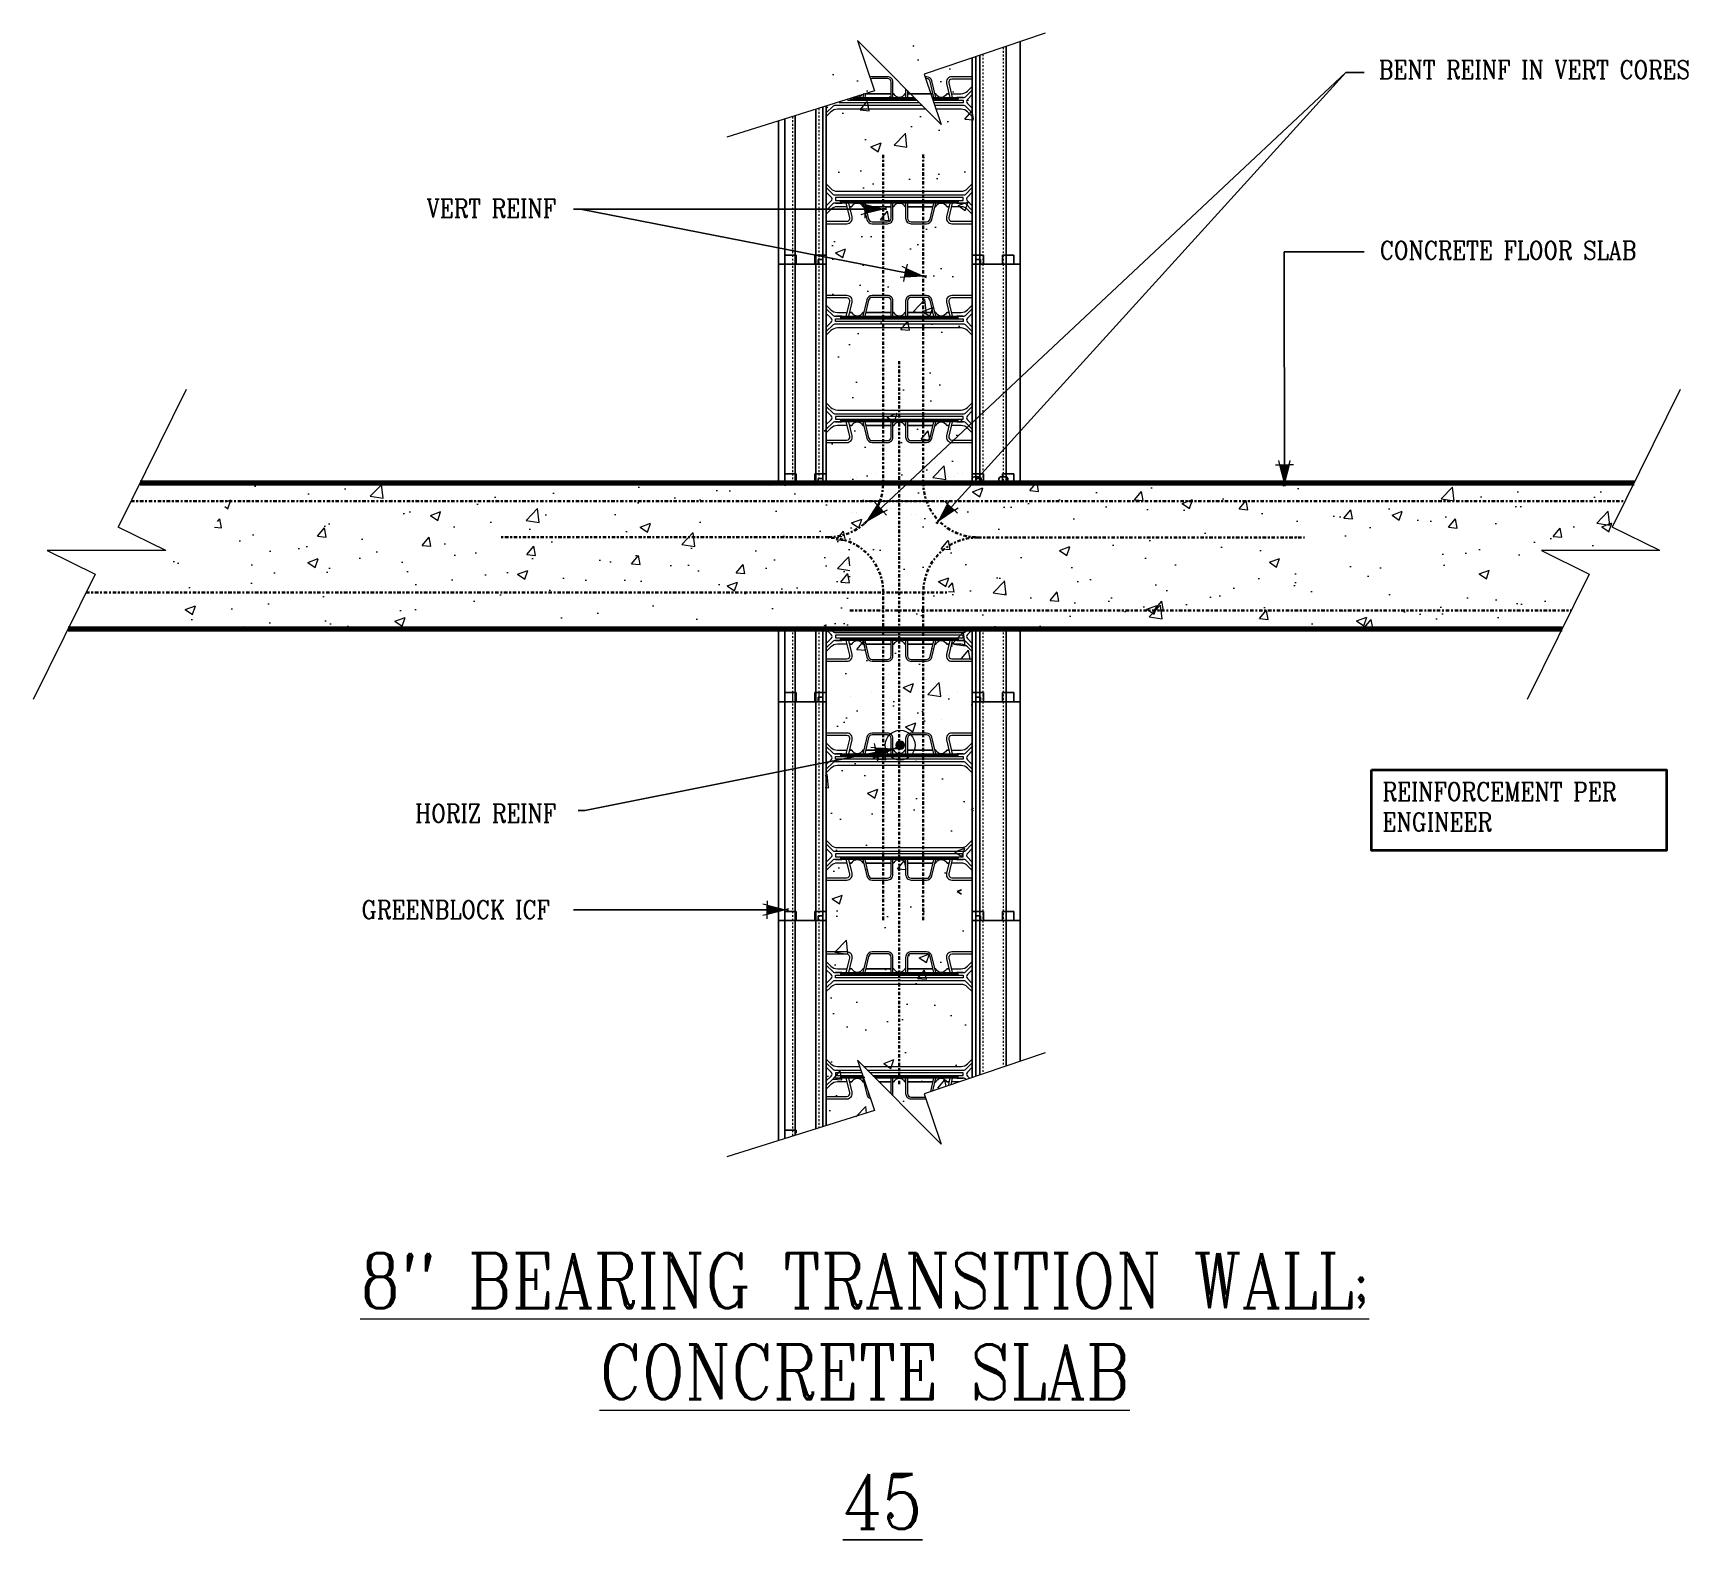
# Model space of a CAD drawing. Header units: inches. Extents: x -330 to -239.3, y 513.6 to 596.3.
import ezdxf

# ---------------------------------------------------------------- set-up
doc = ezdxf.new("R2010")
doc.units = ezdxf.units.IN
doc.header["$MEASUREMENT"] = 0
for name, pattern in [('CENTER', [2, 1.25, -0.25, 0.25, -0.25]), ('DASHED2', [0.375, 0.25, -0.125]), ('HIDDEN', [0.375, 0.25, -0.125])]:
    doc.linetypes.add(name, pattern=pattern)
doc.layers.get('Defpoints').update_dxf_attribs({"color": 252})
for name, color, linetype, lineweight in [('A2 Hatch', 8, 'Continuous', 9), ('A4 medium', 7, 'Continuous', 35), ('DETAILS', 7, 'Continuous', 13), ('DIM', 3, 'Continuous', 13), ('GRADE', 5, 'Continuous', 100), ('REBAR', 2, 'CENTER', 30)]:
    doc.layers.add(name, color=color, linetype=linetype, lineweight=lineweight)
doc.styles.add('ARCTEXT', font='arctext.shx', dxfattribs={"width": 0.85})
doc.styles.add('RomanC', font='romanc.shx', dxfattribs={"width": 0.85, "height": 5})
doc.dimstyles.new('ARCTEXT1-4', dxfattribs={"dimtxt": 4, "dimasz": 2, "dimexe": 2, "dimexo": 2, "dimgap": 2, "dimtad": 1, "dimdec": 4, "dimzin": 3, "dimdsep": 46, "dimlunit": 4, "dimtxsty": 'ARCTEXT', "dimblk": 'ARCHTICK', "dimcen": 2, "dimaunit": 1, "dimadec": 0, "dimazin": 0, "dimtfac": 1, "dimtdec": 4, "dimtmove": 2, "dimatfit": 3, "dimldrblk": 'arrow', "dimfxl": 1, "dimtolj": 1, "dimtzin": 0, "dimarcsym": 0})
pattern_1 = [(50, (-6211.7267, 2209.508), (5.7380815, -0.502017), [0.6, -6.6]), (355, (-6211.7267, 2209.508), (-1.1100107, 6.017537), [0.48, -5.28]), (100.4514, (-6211.2485, 2209.466), (4.628075, 5.5155163), [0.5099215, -5.609137]), (46.1842, (-6211.727, 2211.108), (8.537928, -1.324152), [0.9, -9.9]), (96.6356, (-6211.015, 2210.9974), (7.477302, 7.792943), [0.764882, -8.413704]), (351.1842, (-6211.727, 2211.108), (7.477296, 7.792949), [0.72, -7.92]), (21, (-6210.9267, 2210.708), (4.7752564, -3.220951), [0.6, -6.6]), (326, (-6210.9267, 2210.708), (1.9465227, 5.8012004), [0.48, -5.28]), (71.4514, (-6210.529, 2210.4394), (6.721781, 2.580244), [0.5099215, -5.609137]), (37.5, (-6211.7267, 2209.5078), (0.09727884, 2.6631508), [0, -5.216, 0, -5.36, 0, -5.3]), (7.5, (-6211.7267, 2209.5078), (2.1045563, 3.1552937), [0, -3.056, 0, -5.096, 0, -2.02]), (327.5, (-6213.5107, 2209.5078), (4.2705795, -0.180439), [0, -2, 0, -6.24, 0, -8.28]), (317.5, (-6214.3107, 2209.5078), (4.6654894, 0.8008399), [0, -2.6, 0, -4.144, 0, -5.88])]
pattern_2 = [(50, (-3705.4266, 1110.396), (5.7380815, -0.502017), [0.6, -6.6]), (355, (-3705.4266, 1110.396), (-1.110011, 6.017537), [0.48, -5.28]), (100.45145, (-3704.9484, 1110.354), (4.628071, 5.51552), [0.509922, -5.609137]), (46.1842, (-3705.4266, 1111.996), (8.537928, -1.324152), [0.9, -9.9]), (96.63564, (-3704.715, 1111.8855), (7.477296, 7.792949), [0.764882, -8.413704]), (351.1842, (-3705.427, 1111.996), (7.477296, 7.792949), [0.72, -7.92]), (21, (-3704.6266, 1111.596), (4.7752564, -3.220951), [0.6, -6.6]), (326, (-3704.6266, 1111.596), (1.946523, 5.8012), [0.48, -5.28]), (71.45144, (-3704.2287, 1111.3275), (6.721779, 2.580249), [0.509922, -5.609137]), (37.5, (-3705.4266, 1110.3959), (0.0972788, 2.6631508), [0, -5.216, 0, -5.36, 0, -5.3]), (7.5, (-3705.4266, 1110.396), (2.1045563, 3.1552937), [0, -3.056, 0, -5.096, 0, -2.02]), (327.5, (-3707.2106, 1110.3959), (4.2705795, -0.180439), [0, -2, 0, -6.24, 0, -8.28]), (317.5, (-3708.0106, 1110.396), (4.6654894, 0.80084), [0, -2.6, 0, -4.144, 0, -5.88])]

msp = doc.modelspace()

# ---------------------------------------------------------------- texts
at = {"layer": 'Defpoints', "insert": (-283.398, 517.234), "char_height": 3, "width": 90.08, "attachment_point": 2, "style": 'RomanC'}
msp.add_mtext('{\\L45\\P}\\P            ', dxfattribs=at)
at = {"layer": 'DIM', "color": 3, "char_height": 1, "attachment_point": 1, "style": 'RomanC'}
for s, insert, width in [('BENT REINF IN VERT CORES', (-256.193, 594.772), 22.68955), ('VERT REINF ', (-308.403, 587.168), 22.68955), ('CONCRETE FLOOR SLAB', (-256.139, 584.867), 22.68955), ('REINFORCEMENT PER ENGINEER', (-255.999, 555.179), 18.04318), ('HORIZ REINF ', (-309.014, 553.987), 22.68955), ('GREENBLOCK ICF', (-311.958, 548.702), 22.68955)]:
    msp.add_mtext(s, dxfattribs=dict(at, insert=insert, width=width))
at = {"layer": 'DIM', "insert": (-284.383, 529.354), "char_height": 3, "width": 75.66717, "attachment_point": 2, "style": 'RomanC'}
msp.add_mtext('{\\L8" BEARING TRANSITION WALL; CONCRETE SLAB}\\P\\P          ', dxfattribs=at)

# ---------------------------------------------------------------- blocks, each defined once
blk = doc.blocks.new('_ArchTick')
at = {"color": 0, "linetype": 'ByBlock', "const_width": 0.15}
blk.add_lwpolyline([(-0.5, -0.5), (0.5, 0.5)], dxfattribs=at)
blk = doc.blocks.new('arrow')
at = {"layer": 'DIM'}
blk.add_hatch(color=253, dxfattribs=at).paths.add_polyline_path([(-2, 0.5), (-2, -0.5), (0, 0)])
at = {"layer": 'DIM', "lineweight": 9}
for points in [[(-2, 0.98), (-2, 0.5), (-2.47, 0.62)], [(0.37, 0.09), (0, 0)], [(0.37, -0.09), (0, 0)], [(-2, -0.98), (-2, -0.5), (-2.47, -0.62)]]:
    blk.add_lwpolyline(points, dxfattribs=at)
at = {"layer": 'DIM', "lineweight": 15}
blk.add_lwpolyline([(0, 0), (-2, -0.5), (-2, 0.5), (0, 0)], dxfattribs=at)

# ---------------------------------------------------------------- hatches: boundary and pattern name
at = {"layer": 'A2 Hatch', "ltscale": 0.15}
h = msp.add_hatch(dxfattribs=at)
h.set_pattern_fill('AR-CONC', color=256, scale=0.8, style=0)
h.set_pattern_definition(pattern_2)
h.paths.add_polyline_path([(-278.412, 595.606), (-286.484, 595.606), (-286.608, 560.243), (-283.738, 561.217), (-284.674, 563.977), (-280.078, 559.38), (-281.014, 562.14), (-278.408, 563.024)])
h = msp.add_hatch(dxfattribs=at)
h.set_pattern_fill('AR-CONC', color=256, scale=0.8, style=0)
h.set_pattern_definition(pattern_1)
h.paths.add_polyline_path([(-285.189, 571.606), (-318.817, 571.606), (-320.298, 568.606), (-317.684, 567.317), (-324.184, 567.317), (-321.571, 566.027), (-322.765, 563.606), (-285.189, 563.606)])
h = msp.add_hatch(dxfattribs=at)
h.set_pattern_fill('AR-CONC', color=256, scale=0.8, style=0)
h.set_pattern_definition(pattern_2)
h.paths.add_polyline_path([(-278.412, 571.606), (-286.484, 571.606), (-286.608, 536.243), (-283.738, 537.217), (-284.674, 539.977), (-280.078, 535.38), (-281.014, 538.14), (-278.408, 539.024)])
h = msp.add_hatch(dxfattribs=at)
h.set_pattern_fill('AR-CONC', color=256, scale=0.8, style=0)
h.set_pattern_definition(pattern_1)
h.paths.add_polyline_path([(-279.779, 563.606), (-246.151, 563.606), (-244.67, 566.606), (-247.284, 567.896), (-240.784, 567.896), (-243.397, 569.185), (-242.203, 571.606), (-279.779, 571.606)])
h = msp.add_hatch(color=256, dxfattribs=at)
edge = h.paths.add_edge_path()
edge.add_arc((-282.438, 557.226), 0.224, 0, 360)

# ---------------------------------------------------------------- linework, layer by layer
at = {"color": 1}
for p, q in [((-276.624, 595.559), (-276.624, 583.606)), ((-275.859, 595.818), (-275.859, 583.606)), ((-278.484, 594.928), (-278.484, 583.606)), ((-278.284, 594.996), (-278.284, 583.606)), ((-278.069, 595.069), (-278.069, 583.606)), ((-289.109, 591.462), (-289.109, 583.606)), ((-288.759, 591.572), (-288.759, 583.606)), ((-288.184, 591.752), (-288.184, 583.606)), ((-287.059, 592.104), (-287.059, 583.606)), ((-286.684, 592.221), (-286.684, 583.606)), ((-286.484, 592.284), (-286.484, 583.606)), ((-289.109, 583.606), (-286.484, 583.606)), ((-289.109, 583.606), (-289.109, 571.606)), ((-289.109, 583.606), (-286.934, 583.606)), ((-288.759, 584.106), (-288.134, 584.106)), ((-288.759, 584.106), (-288.759, 571.606)), ((-288.184, 584.106), (-288.184, 571.606)), ((-287.059, 583.606), (-288.184, 583.606)), ((-288.134, 584.106), (-288.134, 583.606)), ((-287.109, 584.106), (-287.109, 583.606)), ((-287.109, 584.106), (-286.484, 584.106)), ((-287.059, 584.106), (-287.059, 571.606)), ((-286.934, 583.856), (-286.934, 583.606)), ((-286.934, 583.856), (-286.684, 583.856)), ((-286.684, 583.856), (-286.684, 571.606)), ((-286.684, 583.606), (-286.484, 583.606)), ((-286.484, 584.106), (-286.484, 571.606)), ((-278.484, 584.106), (-278.484, 571.606)), ((-278.484, 584.106), (-277.859, 584.106)), ((-278.484, 583.606), (-275.859, 583.606)), ((-278.484, 583.606), (-278.284, 583.606)), ((-278.284, 583.856), (-278.284, 571.606)), ((-278.284, 583.856), (-278.034, 583.856)), ((-278.069, 583.606), (-275.859, 583.606)), ((-278.069, 583.606), (-278.069, 571.606)), ((-278.034, 583.856), (-278.034, 583.606)), ((-277.859, 584.106), (-277.859, 583.606)), ((-276.834, 584.106), (-276.834, 583.606)), ((-276.834, 584.106), (-276.209, 584.106)), ((-276.624, 583.606), (-276.624, 571.606)), ((-276.209, 584.106), (-276.209, 583.606)), ((-275.859, 583.606), (-275.859, 571.606)), ((-289.109, 571.606), (-286.484, 571.606)), ((-289.109, 571.606), (-286.484, 571.606)), ((-289.109, 571.606), (-286.934, 571.606)), ((-289.109, 571.606), (-286.934, 571.606)), ((-289.109, 571.606), (-286.484, 571.606)), ((-289.109, 571.606), (-286.484, 571.606)), ((-289.109, 571.606), (-286.934, 571.606)), ((-288.759, 572.106), (-288.134, 572.106)), ((-288.759, 572.106), (-288.134, 572.106)), ((-288.759, 572.106), (-288.759, 571.606)), ((-288.759, 572.106), (-288.134, 572.106)), ((-286.189, 571.606), (-288.731, 571.606)), ((-288.439, 571.606), (-288.731, 571.606)), ((-288.184, 572.106), (-288.184, 571.606)), ((-287.059, 571.606), (-288.184, 571.606)), ((-287.059, 571.606), (-288.184, 571.606)), ((-287.059, 571.606), (-288.184, 571.606)), ((-288.134, 572.106), (-288.134, 571.606)), ((-288.134, 572.106), (-288.134, 571.606)), ((-288.134, 572.106), (-288.134, 571.606)), ((-286.981, 571.606), (-287.939, 571.606)), ((-287.109, 572.106), (-287.109, 571.606)), ((-287.109, 572.106), (-286.484, 572.106)), ((-287.109, 572.106), (-287.109, 571.606)), ((-287.109, 572.106), (-286.484, 572.106)), ((-287.109, 572.106), (-287.109, 571.606)), ((-287.109, 572.106), (-286.484, 572.106)), ((-287.059, 572.106), (-287.059, 571.606)), ((-286.934, 571.856), (-286.934, 571.606)), ((-286.934, 571.856), (-286.684, 571.856)), ((-286.934, 571.856), (-286.934, 571.606)), ((-286.934, 571.856), (-286.684, 571.856)), ((-286.934, 571.856), (-286.934, 571.606)), ((-286.934, 571.856), (-286.684, 571.856)), ((-286.684, 571.856), (-286.684, 571.606)), ((-286.684, 571.606), (-286.484, 571.606)), ((-286.684, 571.606), (-286.484, 571.606)), ((-286.684, 571.606), (-286.484, 571.606)), ((-286.484, 572.106), (-286.484, 571.606)), ((-286.484, 572.106), (-286.484, 571.606)), ((-286.484, 572.106), (-286.484, 571.606)), ((-286.189, 571.606), (-286.481, 571.606)), ((-278.779, 571.606), (-276.237, 571.606)), ((-278.487, 571.606), (-278.779, 571.606)), ((-278.487, 571.856), (-278.404, 571.939)), ((-278.487, 571.856), (-278.487, 571.606)), ((-278.484, 572.106), (-278.484, 571.606)), ((-278.484, 572.106), (-277.859, 572.106)), ((-278.484, 571.606), (-278.284, 571.606)), ((-278.484, 571.606), (-275.859, 571.606)), ((-278.484, 571.606), (-278.284, 571.606)), ((-278.071, 571.939), (-278.404, 571.939)), ((-278.284, 571.856), (-278.034, 571.856)), ((-277.987, 571.856), (-278.071, 571.939)), ((-278.034, 571.856), (-278.034, 571.606)), ((-277.987, 571.856), (-277.987, 571.606)), ((-277.029, 571.606), (-277.987, 571.606)), ((-277.859, 572.106), (-277.859, 571.606)), ((-277.029, 571.856), (-276.946, 571.939)), ((-277.029, 571.856), (-277.029, 571.606)), ((-276.612, 571.939), (-276.946, 571.939)), ((-276.834, 572.106), (-276.834, 571.606)), ((-276.834, 572.106), (-276.209, 572.106)), ((-276.533, 571.606), (-276.824, 571.606)), ((-276.529, 571.856), (-276.612, 571.939)), ((-276.529, 571.856), (-276.529, 571.606)), ((-276.237, 571.606), (-276.529, 571.606)), ((-276.209, 572.106), (-276.209, 571.606)), ((-289.109, 563.606), (-289.109, 559.606)), ((-288.759, 563.606), (-288.759, 559.606)), ((-288.184, 563.606), (-288.184, 559.606)), ((-287.059, 563.606), (-287.059, 559.606)), ((-286.684, 563.606), (-286.684, 559.606)), ((-286.484, 563.606), (-286.484, 559.606)), ((-278.484, 563.606), (-278.484, 559.606)), ((-278.284, 563.606), (-278.284, 559.606)), ((-278.069, 563.606), (-278.069, 559.606)), ((-276.624, 563.606), (-276.624, 559.606)), ((-275.859, 563.606), (-275.859, 559.606)), ((-288.759, 560.106), (-288.134, 560.106)), ((-288.759, 560.106), (-288.759, 547.606)), ((-288.759, 560.106), (-288.134, 560.106)), ((-288.184, 560.106), (-288.184, 547.606)), ((-288.134, 560.106), (-288.134, 559.606)), ((-288.134, 560.106), (-288.134, 559.606)), ((-287.109, 560.106), (-287.109, 559.606)), ((-287.109, 560.106), (-286.484, 560.106)), ((-287.109, 560.106), (-287.109, 559.606)), ((-287.109, 560.106), (-286.484, 560.106)), ((-287.059, 560.106), (-287.059, 547.606)), ((-286.934, 559.856), (-286.934, 559.606)), ((-286.934, 559.856), (-286.684, 559.856)), ((-286.934, 559.856), (-286.934, 559.606)), ((-286.934, 559.856), (-286.684, 559.856)), ((-286.684, 559.856), (-286.684, 547.606)), ((-286.484, 560.106), (-286.484, 547.606)), ((-278.484, 560.106), (-278.484, 547.606)), ((-278.484, 560.106), (-277.859, 560.106)), ((-278.484, 560.106), (-277.859, 560.106)), ((-278.284, 559.856), (-278.284, 547.606)), ((-278.284, 559.856), (-278.034, 559.856)), ((-278.284, 559.856), (-278.034, 559.856)), ((-278.034, 559.856), (-278.034, 559.606)), ((-278.034, 559.856), (-278.034, 559.606)), ((-277.859, 560.106), (-277.859, 559.606)), ((-277.859, 560.106), (-277.859, 559.606)), ((-276.834, 560.106), (-276.834, 559.606)), ((-276.834, 560.106), (-276.209, 560.106)), ((-276.834, 560.106), (-276.834, 559.606)), ((-276.834, 560.106), (-276.209, 560.106)), ((-276.209, 560.106), (-276.209, 559.606)), ((-276.209, 560.106), (-276.209, 559.606)), ((-289.109, 559.606), (-286.484, 559.606)), ((-289.109, 559.606), (-289.109, 547.606)), ((-289.109, 559.606), (-286.934, 559.606)), ((-289.109, 559.606), (-286.484, 559.606)), ((-289.109, 559.606), (-286.934, 559.606)), ((-287.059, 559.606), (-288.184, 559.606)), ((-287.059, 559.606), (-288.184, 559.606)), ((-286.684, 559.606), (-286.484, 559.606)), ((-286.684, 559.606), (-286.484, 559.606)), ((-278.484, 559.606), (-275.859, 559.606)), ((-278.484, 559.606), (-278.284, 559.606)), ((-278.484, 559.606), (-275.859, 559.606)), ((-278.484, 559.606), (-278.284, 559.606)), ((-278.069, 559.606), (-275.859, 559.606)), ((-278.069, 559.606), (-278.069, 547.606)), ((-278.069, 559.606), (-275.859, 559.606)), ((-276.624, 559.606), (-276.624, 547.606)), ((-275.859, 559.606), (-275.859, 547.606)), ((-288.759, 548.106), (-288.134, 548.106)), ((-288.759, 548.106), (-288.759, 535.642)), ((-288.184, 548.106), (-288.184, 535.822)), ((-288.134, 548.106), (-288.134, 547.606)), ((-287.109, 548.106), (-287.109, 547.606)), ((-287.109, 548.106), (-286.484, 548.106)), ((-287.059, 548.106), (-287.059, 536.174)), ((-286.484, 548.106), (-286.484, 536.354)), ((-278.484, 548.106), (-278.484, 538.998)), ((-278.484, 548.106), (-277.859, 548.106)), ((-277.859, 548.106), (-277.859, 547.606)), ((-276.834, 548.106), (-276.834, 547.606)), ((-276.834, 548.106), (-276.209, 548.106)), ((-276.209, 548.106), (-276.209, 547.606)), ((-289.109, 547.606), (-286.484, 547.606)), ((-289.109, 547.606), (-289.109, 535.532)), ((-289.109, 547.606), (-286.934, 547.606)), ((-287.059, 547.606), (-288.184, 547.606)), ((-286.934, 547.856), (-286.934, 547.606)), ((-286.934, 547.856), (-286.684, 547.856)), ((-286.684, 547.856), (-286.684, 536.291)), ((-286.684, 547.606), (-286.484, 547.606)), ((-278.484, 547.606), (-275.859, 547.606)), ((-278.484, 547.606), (-278.284, 547.606)), ((-278.284, 547.856), (-278.284, 539.065)), ((-278.284, 547.856), (-278.034, 547.856)), ((-278.069, 547.606), (-275.859, 547.606)), ((-278.069, 547.606), (-278.069, 539.138)), ((-278.034, 547.856), (-278.034, 547.606)), ((-276.624, 547.606), (-276.624, 539.628)), ((-275.859, 547.606), (-275.859, 539.888)), ((-288.759, 536.106), (-288.134, 536.106)), ((-288.134, 536.106), (-288.134, 535.937))]:
    msp.add_line(p, q, dxfattribs=at)
at = {"color": 1, "linetype": 'HIDDEN', "ltscale": 0.02}
for p, q in [((-288.759, 584.106), (-288.134, 584.106)), ((-288.134, 584.106), (-288.134, 583.606)), ((-287.109, 584.106), (-287.109, 583.606)), ((-287.109, 584.106), (-286.484, 584.106)), ((-278.484, 584.106), (-277.859, 584.106)), ((-277.859, 584.106), (-277.859, 583.606)), ((-276.834, 584.106), (-276.834, 583.606)), ((-276.834, 584.106), (-276.209, 584.106)), ((-276.209, 584.106), (-276.209, 583.606)), ((-288.759, 572.106), (-288.134, 572.106)), ((-288.759, 572.106), (-288.759, 571.606)), ((-288.759, 572.106), (-288.134, 572.106)), ((-288.759, 572.106), (-288.134, 572.106)), ((-288.759, 572.106), (-288.759, 571.606)), ((-288.759, 572.106), (-288.134, 572.106)), ((-288.134, 572.106), (-288.134, 571.606)), ((-288.134, 572.106), (-288.134, 571.606)), ((-288.134, 572.106), (-288.134, 571.606)), ((-288.134, 572.106), (-288.134, 571.606)), ((-287.109, 572.106), (-287.109, 571.606)), ((-287.109, 572.106), (-286.484, 572.106)), ((-287.109, 572.106), (-287.109, 571.606)), ((-287.109, 572.106), (-286.484, 572.106)), ((-287.109, 572.106), (-287.109, 571.606)), ((-287.109, 572.106), (-286.484, 572.106)), ((-287.109, 572.106), (-287.109, 571.606)), ((-287.109, 572.106), (-286.484, 572.106)), ((-278.484, 572.106), (-277.859, 572.106)), ((-277.859, 572.106), (-277.859, 571.606)), ((-276.834, 572.106), (-276.834, 571.606)), ((-276.834, 572.106), (-276.209, 572.106)), ((-276.209, 572.106), (-276.209, 571.606)), ((-288.759, 560.106), (-288.134, 560.106)), ((-288.759, 560.106), (-288.134, 560.106)), ((-288.134, 560.106), (-288.134, 559.606)), ((-288.134, 560.106), (-288.134, 559.606)), ((-287.109, 560.106), (-287.109, 559.606)), ((-287.109, 560.106), (-286.484, 560.106)), ((-287.109, 560.106), (-287.109, 559.606)), ((-287.109, 560.106), (-286.484, 560.106)), ((-278.484, 560.106), (-277.859, 560.106)), ((-278.484, 560.106), (-277.859, 560.106)), ((-277.859, 560.106), (-277.859, 559.606)), ((-277.859, 560.106), (-277.859, 559.606)), ((-276.834, 560.106), (-276.834, 559.606)), ((-276.834, 560.106), (-276.209, 560.106)), ((-276.834, 560.106), (-276.834, 559.606)), ((-276.834, 560.106), (-276.209, 560.106)), ((-276.209, 560.106), (-276.209, 559.606)), ((-276.209, 560.106), (-276.209, 559.606)), ((-288.759, 548.106), (-288.134, 548.106)), ((-288.134, 548.106), (-288.134, 547.606)), ((-287.109, 548.106), (-287.109, 547.606)), ((-287.109, 548.106), (-286.484, 548.106)), ((-278.484, 548.106), (-277.859, 548.106)), ((-277.859, 548.106), (-277.859, 547.606)), ((-276.834, 548.106), (-276.834, 547.606)), ((-276.834, 548.106), (-276.209, 548.106)), ((-276.209, 548.106), (-276.209, 547.606)), ((-288.759, 536.106), (-288.134, 536.106)), ((-288.134, 536.106), (-288.134, 535.937))]:
    msp.add_line(p, q, dxfattribs=at)
at = {"ltscale": 0.15}
for p, q in [((-288.134, 583.606), (-287.109, 583.606)), ((-280.483, 572.682), (-280.483, 572.682)), ((-288.134, 571.606), (-287.109, 571.606)), ((-288.134, 571.606), (-287.109, 571.606)), ((-288.134, 571.606), (-287.109, 571.606)), ((-285.149, 571.881), (-285.149, 571.881)), ((-284.854, 571.881), (-284.854, 571.881)), ((-284.034, 572.149), (-284.034, 572.149)), ((-283.739, 572.149), (-283.739, 572.149)), ((-283.4, 571.545), (-283.4, 571.545)), ((-283.105, 571.545), (-283.105, 571.545)), ((-279.763, 571.969), (-279.763, 571.969)), ((-279.468, 571.969), (-279.468, 571.969)), ((-279.293, 572.109), (-279.293, 572.109)), ((-278.998, 572.109), (-278.998, 572.109)), ((-280.602, 570.606), (-284.371, 570.606)), ((-280.46, 570.812), (-280.46, 570.812)), ((-280.165, 570.812), (-280.165, 570.812)), ((-280.161, 570.606), (-280.161, 570.606)), ((-279.866, 570.606), (-279.866, 570.606)), ((-285.125, 570.011), (-285.125, 570.011)), ((-284.83, 570.011), (-284.83, 570.011)), ((-283.191, 570.207), (-283.191, 570.207)), ((-283.011, 570.198), (-283.011, 570.198)), ((-282.896, 570.207), (-282.896, 570.207)), ((-282.716, 570.198), (-282.716, 570.198)), ((-281.828, 569.9), (-281.828, 569.9)), ((-281.533, 569.9), (-281.533, 569.9)), ((-284.858, 569.501), (-284.858, 569.501)), ((-283.089, 561.099), (-283.089, 561.099)), ((-281.086, 561.363), (-281.086, 561.363)), ((-285.149, 559.881), (-285.149, 559.881)), ((-284.034, 560.149), (-284.034, 560.149)), ((-288.134, 559.606), (-287.109, 559.606)), ((-288.134, 559.606), (-287.109, 559.606)), ((-285.194, 557.944), (-285.194, 557.944)), ((-283.191, 558.207), (-283.191, 558.207)), ((-280.161, 558.606), (-280.161, 558.606)), ((-283.149, 557.172), (-283.149, 557.172)), ((-286.475, 549.14), (-286.475, 549.14)), ((-279.682, 549.456), (-279.682, 549.456)), ((-279.311, 549.207), (-279.074, 549.298)), ((-279.311, 549.207), (-279.074, 549.047)), ((-288.134, 547.606), (-287.109, 547.606)), ((-285.933, 538.497), (-285.933, 538.497)), ((-284.178, 538.24), (-284.178, 538.24)), ((-281.663, 538.317), (-281.663, 538.317)), ((-280.071, 538.803), (-280.071, 538.803)), ((-279.756, 538.512), (-279.756, 538.512)), ((-284.808, 537.847), (-284.808, 537.847))]:
    msp.add_line(p, q, dxfattribs=at)
at = {"color": 253, "linetype": 'HIDDEN'}
for p, q in [((-288.439, 571.606), (-288.731, 571.606)), ((-286.981, 571.606), (-287.939, 571.606)), ((-286.189, 571.606), (-286.481, 571.606)), ((-278.487, 571.606), (-278.779, 571.606)), ((-278.487, 571.856), (-278.404, 571.939)), ((-278.487, 571.856), (-278.487, 571.606)), ((-278.071, 571.939), (-278.404, 571.939)), ((-277.987, 571.856), (-278.071, 571.939)), ((-277.987, 571.856), (-277.987, 571.606)), ((-277.029, 571.606), (-277.987, 571.606)), ((-277.029, 571.856), (-276.946, 571.939)), ((-277.029, 571.856), (-277.029, 571.606)), ((-276.612, 571.939), (-276.946, 571.939)), ((-276.533, 571.606), (-276.824, 571.606)), ((-276.529, 571.856), (-276.612, 571.939)), ((-276.529, 571.856), (-276.529, 571.606)), ((-276.237, 571.606), (-276.529, 571.606))]:
    msp.add_line(p, q, dxfattribs=at)
at = {"ltscale": 0.15}
msp.add_circle((-282.438, 557.226), 0.224, dxfattribs=at)
at = {"layer": 'A2 Hatch', "linetype": 'DASHED2', "ltscale": 0.15}
for p, q in [((-277.909, 595.123), (-277.909, 583.606)), ((-276.784, 595.504), (-276.784, 583.606)), ((-288.344, 591.702), (-288.344, 583.606)), ((-286.899, 592.154), (-286.899, 583.606)), ((-288.344, 584.106), (-288.344, 571.606)), ((-286.899, 584.106), (-286.899, 571.606)), ((-277.909, 583.606), (-277.909, 571.606)), ((-276.784, 583.606), (-276.784, 571.606)), ((-288.344, 572.106), (-288.344, 571.606)), ((-286.899, 572.106), (-286.899, 571.606)), ((-288.344, 563.606), (-288.344, 559.606)), ((-286.899, 563.606), (-286.899, 559.606)), ((-277.909, 563.606), (-277.909, 559.606)), ((-276.784, 563.606), (-276.784, 559.606)), ((-288.344, 560.106), (-288.344, 547.606)), ((-286.899, 560.106), (-286.899, 547.606)), ((-277.909, 559.606), (-277.909, 547.606)), ((-276.784, 559.606), (-276.784, 547.606)), ((-288.344, 548.106), (-288.344, 535.771)), ((-286.899, 548.106), (-286.899, 536.224)), ((-277.909, 547.606), (-277.909, 539.193)), ((-276.784, 547.606), (-276.784, 539.574))]:
    msp.add_line(p, q, dxfattribs=at)
at = {"layer": 'A2 Hatch', "ltscale": 0.15}
for p, q in [((-280.914, 560.005), (-280.29, 560.654)), ((-280.483, 560.682), (-280.483, 560.682)), ((-280.202, 559.895), (-280.29, 560.655)), ((-280.914, 560.005), (-280.202, 559.895)), ((-279.763, 559.969), (-279.763, 559.969)), ((-279.293, 560.109), (-279.293, 560.109)), ((-282.14, 558.229), (-281.579, 558.444)), ((-282.14, 558.229), (-281.742, 557.961)), ((-281.742, 557.961), (-281.579, 558.444))]:
    msp.add_line(p, q, dxfattribs=at)
msp.add_circle((-282.438, 557.226), 0.816, dxfattribs=at)
at = {"layer": 'A4 medium', "ltscale": 0.15}
msp.add_lwpolyline([(-256.597, 555.865), (-240.435, 555.865), (-240.435, 551.454), (-256.597, 551.454)], close=True, dxfattribs=at)
at = {"layer": 'DETAILS', "color": 6, "lineweight": 20}
for p, q in [((-282.932, 538.756), (-283.599, 538.756)), ((-283.599, 538.756), (-282.932, 538.756))]:
    msp.add_line(p, q, dxfattribs=at)
for points in [[(-282.832, 592.756), (-282.832, 593.586, 0.414214), (-283.132, 593.886), (-283.975, 593.886, 0.108366), (-284.1, 593.859, 0.108366)], [(-282.932, 592.756), (-282.932, 593.586, 0.414214), (-283.132, 593.786), (-283.975, 593.786, 0.121733), (-284.068, 593.763, 0.121733)], [(-280.485, 592.756), (-280.702, 593.656, 0.346495), (-280.993, 593.886), (-281.072, 593.886)], [(-280.587, 592.756), (-280.799, 593.633, 0.346495), (-280.993, 593.786), (-281.038, 593.786)], [(-278.484, 593.886), (-279.605, 593.886, 0.485338), (-279.896, 593.516), (-279.713, 592.756)], [(-278.484, 593.756), (-279.605, 593.756, 0.485338), (-279.77, 593.546), (-279.579, 592.756), (-278.983, 592.756), (-279.233, 592.756), (-279.333, 592.756)], [(-279.628, 592.956), (-279.09, 592.956, 0.198912), (-278.737, 593.103), (-278.484, 593.355)], [(-284.888, 592.756), (-282.484, 592.756, -0.279322), (-282.77, 592.929, 0.279322), (-282.814, 592.956)], [(-284.532, 592.877, -0.291642), (-284.86, 592.765)], [(-282.154, 592.956, 0.279322), (-282.198, 592.929, -0.279322), (-282.484, 592.756), (-281.669, 592.756)], [(-280.689, 592.756), (-278.925, 592.756, 0.198912), (-278.854, 592.785), (-278.484, 593.155)], [(-280.655, 592.656), (-279.333, 592.656), (-279.236, 592.678, 0.780776), (-279.236, 592.684), (-279.333, 592.706), (-280.672, 592.706)], [(-279.855, 592.956), (-279.761, 592.956), (-279.855, 592.956, 0.279322), (-279.899, 592.929, -0.605918), (-280.47, 592.929, 0.279322), (-280.515, 592.956)], [(-278.484, 592.905), (-278.752, 592.637, 0.414214), (-278.752, 592.425), (-278.484, 592.157)], [(-281.219, 592.306), (-282.484, 592.306), (-286.043, 592.306, 0.198912), (-286.114, 592.277), (-286.484, 591.907)], [(-281.019, 592.106), (-282.484, 592.106), (-285.877, 592.106, 0.198912), (-286.231, 591.96), (-286.484, 591.707)], [(-278.484, 591.907), (-278.854, 592.277, 0.198912), (-278.925, 592.306), (-280.536, 592.306)], [(-278.484, 591.707), (-278.737, 591.96, 0.198912), (-279.09, 592.106), (-280.468, 592.106)], [(-286.484, 588.005), (-286.231, 587.753, 0.198912), (-285.877, 587.606), (-282.484, 587.606), (-279.09, 587.606, 0.198912), (-278.737, 587.753), (-278.484, 588.005)], [(-286.484, 587.805), (-286.114, 587.435, 0.198912), (-286.043, 587.406), (-282.484, 587.406), (-278.925, 587.406, 0.198912), (-278.854, 587.435), (-278.484, 587.805)], [(-286.484, 586.807), (-286.216, 587.075, 0.414214), (-286.216, 587.287), (-286.484, 587.555)], [(-282.814, 586.756, 0.279322), (-282.77, 586.783, -0.279322), (-282.484, 586.956), (-286.043, 586.956, 0.198912), (-286.114, 586.927), (-286.484, 586.557)], [(-286.484, 585.956), (-285.363, 585.956, 0.485338), (-285.198, 586.166), (-285.389, 586.956), (-285.985, 586.956), (-285.735, 586.956), (-285.635, 586.956)], [(-286.484, 585.826), (-285.363, 585.826, 0.485338), (-285.072, 586.196), (-285.255, 586.956)], [(-285.113, 586.756), (-285.207, 586.756), (-285.113, 586.756, 0.279322), (-285.069, 586.783, -0.605918), (-284.498, 586.783, 0.279322), (-284.453, 586.756)], [(-284.483, 586.956), (-284.266, 586.056, 0.346495), (-283.975, 585.826), (-283.132, 585.826, 0.414214), (-282.832, 586.126), (-282.832, 586.956)], [(-284.38, 586.956), (-284.169, 586.079, 0.346495), (-283.975, 585.926), (-283.132, 585.926, 0.414214), (-282.932, 586.126), (-282.932, 586.956)], [(-278.484, 586.557), (-278.854, 586.927, 0.198912), (-278.925, 586.956), (-282.484, 586.956, -0.279322), (-282.198, 586.783, 0.279322), (-282.154, 586.756)], [(-282.136, 586.956), (-282.136, 586.126, 0.414214), (-281.836, 585.826), (-280.993, 585.826, 0.346495), (-280.702, 586.056), (-280.485, 586.956)], [(-282.036, 586.956), (-282.036, 586.126, 0.414214), (-281.836, 585.926), (-280.993, 585.926, 0.346495), (-280.799, 586.079), (-280.587, 586.956)], [(-280.515, 586.756, 0.279322), (-280.47, 586.783, -0.605918), (-279.899, 586.783, 0.279322), (-279.855, 586.756), (-279.761, 586.756), (-279.855, 586.756)], [(-279.713, 586.956), (-279.896, 586.196, 0.485338), (-279.605, 585.826), (-278.484, 585.826)], [(-279.333, 586.956), (-279.233, 586.956), (-278.983, 586.956), (-279.579, 586.956), (-279.77, 586.166, 0.485338), (-279.605, 585.956), (-278.484, 585.956)], [(-278.484, 587.555), (-278.752, 587.287, 0.414214), (-278.752, 587.075), (-278.484, 586.807)], [(-285.34, 586.756), (-285.877, 586.756, 0.198912), (-286.231, 586.61), (-286.484, 586.357)], [(-278.484, 586.357), (-278.737, 586.61, 0.198912), (-279.09, 586.756), (-279.628, 586.756)], [(-285.255, 580.756), (-285.072, 581.516, 0.485338), (-285.363, 581.886), (-286.484, 581.886)], [(-285.635, 580.756), (-285.735, 580.756), (-285.985, 580.756), (-285.389, 580.756), (-285.198, 581.546, 0.485338), (-285.363, 581.756), (-286.484, 581.756)], [(-282.832, 580.756), (-282.832, 581.586, 0.414214), (-283.132, 581.886), (-283.975, 581.886, 0.346495), (-284.266, 581.656), (-284.483, 580.756)], [(-282.932, 580.756), (-282.932, 581.586, 0.414214), (-283.132, 581.786), (-283.975, 581.786, 0.346495), (-284.169, 581.633), (-284.38, 580.756)], [(-280.485, 580.756), (-280.702, 581.656, 0.346495), (-280.993, 581.886), (-281.836, 581.886, 0.414214), (-282.136, 581.586), (-282.136, 580.756)], [(-280.587, 580.756), (-280.799, 581.633, 0.346495), (-280.993, 581.786), (-281.836, 581.786, 0.414214), (-282.036, 581.586), (-282.036, 580.756)], [(-278.484, 581.886), (-279.605, 581.886, 0.485338), (-279.896, 581.516), (-279.713, 580.756)], [(-278.484, 581.756), (-279.605, 581.756, 0.485338), (-279.77, 581.546), (-279.579, 580.756), (-278.983, 580.756), (-279.233, 580.756), (-279.333, 580.756)], [(-286.484, 581.355), (-286.231, 581.103, 0.198912), (-285.877, 580.956), (-285.34, 580.956)], [(-286.484, 581.155), (-286.114, 580.785, 0.198912), (-286.043, 580.756), (-282.484, 580.756, -0.279322), (-282.77, 580.929, 0.279322), (-282.814, 580.956)], [(-286.484, 580.157), (-286.216, 580.425, 0.414214), (-286.216, 580.637), (-286.484, 580.905)], [(-284.453, 580.956, 0.279322), (-284.498, 580.929, -0.605918), (-285.069, 580.929, 0.279322), (-285.113, 580.956), (-285.207, 580.956), (-285.113, 580.956)], [(-282.154, 580.956, 0.279322), (-282.198, 580.929, -0.279322), (-282.484, 580.756), (-278.925, 580.756, 0.198912), (-278.854, 580.785), (-278.484, 581.155)], [(-279.855, 580.956), (-279.761, 580.956), (-279.855, 580.956, 0.279322), (-279.899, 580.929, -0.605918), (-280.47, 580.929, 0.279322), (-280.515, 580.956)], [(-279.628, 580.956), (-279.09, 580.956, 0.198912), (-278.737, 581.103), (-278.484, 581.355)], [(-278.484, 580.905), (-278.752, 580.637, 0.414214), (-278.752, 580.425), (-278.484, 580.157)], [(-278.484, 579.907), (-278.854, 580.277, 0.198912), (-278.925, 580.306), (-282.484, 580.306), (-286.043, 580.306, 0.198912), (-286.114, 580.277), (-286.484, 579.907)], [(-278.484, 579.707), (-278.737, 579.96, 0.198912), (-279.09, 580.106), (-282.484, 580.106), (-285.877, 580.106, 0.198912), (-286.231, 579.96), (-286.484, 579.707)], [(-286.484, 576.005), (-286.231, 575.753, 0.198912), (-285.877, 575.606), (-282.484, 575.606), (-279.09, 575.606, 0.198912), (-278.737, 575.753), (-278.484, 576.005)], [(-286.484, 575.805), (-286.114, 575.435, 0.198912), (-286.043, 575.406), (-282.484, 575.406), (-278.925, 575.406, 0.198912), (-278.854, 575.435), (-278.484, 575.805)], [(-286.484, 574.807), (-286.216, 575.075, 0.414214), (-286.216, 575.287), (-286.484, 575.555)], [(-278.484, 575.555), (-278.752, 575.287, 0.414214), (-278.752, 575.075), (-278.484, 574.807)], [(-282.814, 574.756, 0.279322), (-282.77, 574.783, -0.279322), (-282.484, 574.956), (-286.043, 574.956, 0.198912), (-286.114, 574.927), (-286.484, 574.557)], [(-286.484, 573.956), (-285.363, 573.956, 0.485338), (-285.198, 574.166), (-285.389, 574.956), (-285.985, 574.956), (-285.735, 574.956), (-285.635, 574.956)], [(-286.484, 573.826), (-285.363, 573.826, 0.485338), (-285.072, 574.196), (-285.255, 574.956)], [(-285.34, 574.756), (-285.877, 574.756, 0.198912), (-286.231, 574.61), (-286.484, 574.357)], [(-285.113, 574.756), (-285.207, 574.756), (-285.113, 574.756, 0.279322), (-285.069, 574.783, -0.605918), (-284.498, 574.783, 0.279322), (-284.453, 574.756)], [(-284.483, 574.956), (-284.266, 574.056, 0.346495), (-283.975, 573.826), (-283.132, 573.826, 0.414214), (-282.832, 574.126), (-282.832, 574.956)], [(-284.38, 574.956), (-284.169, 574.079, 0.346495), (-283.975, 573.926), (-283.132, 573.926, 0.414214), (-282.932, 574.126), (-282.932, 574.956)], [(-278.484, 574.557), (-278.854, 574.927, 0.198912), (-278.925, 574.956), (-282.484, 574.956, -0.279322), (-282.198, 574.783, 0.279322), (-282.154, 574.756)], [(-282.136, 574.956), (-282.136, 574.126, 0.414214), (-281.836, 573.826), (-280.993, 573.826, 0.346495), (-280.702, 574.056), (-280.485, 574.956)], [(-282.036, 574.956), (-282.036, 574.126, 0.414214), (-281.836, 573.926), (-280.993, 573.926, 0.346495), (-280.799, 574.079), (-280.587, 574.956)], [(-280.515, 574.756, 0.279322), (-280.47, 574.783, -0.605918), (-279.899, 574.783, 0.279322), (-279.855, 574.756), (-279.761, 574.756), (-279.855, 574.756)], [(-279.713, 574.956), (-279.896, 574.196, 0.485338), (-279.605, 573.826), (-278.484, 573.826)], [(-279.333, 574.956), (-279.233, 574.956), (-278.983, 574.956), (-279.579, 574.956), (-279.77, 574.166, 0.485338), (-279.605, 573.956), (-278.484, 573.956)], [(-278.484, 574.357), (-278.737, 574.61, 0.198912), (-279.09, 574.756), (-279.628, 574.756)], [(-286.484, 562.807), (-286.216, 563.075, 0.414214), (-286.216, 563.287), (-286.484, 563.555)], [(-286.285, 563.606), (-286.114, 563.435, 0.198912), (-286.043, 563.406), (-282.484, 563.406), (-278.925, 563.406, 0.198912), (-278.854, 563.435), (-278.683, 563.606)], [(-278.484, 563.555), (-278.752, 563.287, 0.414214), (-278.752, 563.075), (-278.484, 562.807)], [(-282.814, 562.756, 0.279322), (-282.77, 562.783, -0.279322), (-282.484, 562.956), (-286.043, 562.956, 0.198912), (-286.114, 562.927), (-286.484, 562.557)], [(-286.484, 561.956), (-285.363, 561.956, 0.485338), (-285.198, 562.166), (-285.389, 562.956), (-285.985, 562.956), (-285.735, 562.956), (-285.635, 562.956)], [(-286.484, 561.826), (-285.363, 561.826, 0.485338), (-285.072, 562.196), (-285.255, 562.956)], [(-285.34, 562.756), (-285.877, 562.756, 0.198912), (-286.231, 562.61), (-286.484, 562.357)], [(-285.113, 562.756), (-285.207, 562.756), (-285.113, 562.756, 0.279322), (-285.069, 562.783, -0.605918), (-284.498, 562.783, 0.279322), (-284.453, 562.756)], [(-284.483, 562.956), (-284.266, 562.056, 0.346495), (-283.975, 561.826), (-283.132, 561.826, 0.414214), (-282.832, 562.126), (-282.832, 562.956)], [(-284.38, 562.956), (-284.169, 562.079, 0.346495), (-283.975, 561.926), (-283.132, 561.926, 0.414214), (-282.932, 562.126), (-282.932, 562.956)], [(-278.484, 562.557), (-278.854, 562.927, 0.198912), (-278.925, 562.956), (-282.484, 562.956, -0.279322), (-282.198, 562.783, 0.279322), (-282.154, 562.756)], [(-282.136, 562.956), (-282.136, 562.126, 0.414214), (-281.836, 561.826), (-280.993, 561.826, 0.346495), (-280.702, 562.056), (-280.485, 562.956)], [(-282.036, 562.956), (-282.036, 562.126, 0.414214), (-281.836, 561.926), (-280.993, 561.926, 0.346495), (-280.799, 562.079), (-280.587, 562.956)], [(-280.515, 562.756, 0.279322), (-280.47, 562.783, -0.605918), (-279.899, 562.783, 0.279322), (-279.855, 562.756), (-279.761, 562.756), (-279.855, 562.756)], [(-279.713, 562.956), (-279.896, 562.196, 0.485338), (-279.605, 561.826), (-278.484, 561.826)], [(-279.333, 562.956), (-279.233, 562.956), (-278.983, 562.956), (-279.579, 562.956), (-279.77, 562.166, 0.485338), (-279.605, 561.956), (-278.484, 561.956)], [(-278.484, 562.357), (-278.737, 562.61, 0.198912), (-279.09, 562.756), (-279.628, 562.756)], [(-285.255, 556.756), (-285.072, 557.516, 0.485338), (-285.363, 557.886), (-286.484, 557.886)], [(-285.635, 556.756), (-285.735, 556.756), (-285.985, 556.756), (-285.389, 556.756), (-285.198, 557.546, 0.485338), (-285.363, 557.756), (-286.484, 557.756)], [(-286.484, 557.355), (-286.231, 557.103, 0.198912), (-285.877, 556.956), (-285.34, 556.956)], [(-286.484, 557.155), (-286.114, 556.785, 0.198912), (-286.043, 556.756), (-282.484, 556.756, -0.279322), (-282.77, 556.929, 0.279322), (-282.814, 556.956)], [(-282.832, 556.756), (-282.832, 557.586, 0.414214), (-283.132, 557.886), (-283.975, 557.886, 0.346495), (-284.266, 557.656), (-284.483, 556.756)], [(-282.932, 556.756), (-282.932, 557.586, 0.414214), (-283.132, 557.786), (-283.975, 557.786, 0.346495), (-284.169, 557.633), (-284.38, 556.756)], [(-282.154, 556.956, 0.279322), (-282.198, 556.929, -0.279322), (-282.484, 556.756), (-278.925, 556.756, 0.198912), (-278.854, 556.785), (-278.484, 557.155)], [(-280.485, 556.756), (-280.702, 557.656, 0.346495), (-280.993, 557.886), (-281.836, 557.886, 0.414214), (-282.136, 557.586), (-282.136, 556.756)], [(-280.587, 556.756), (-280.799, 557.633, 0.346495), (-280.993, 557.786), (-281.836, 557.786, 0.414214), (-282.036, 557.586), (-282.036, 556.756)], [(-278.484, 557.886), (-279.605, 557.886, 0.485338), (-279.896, 557.516), (-279.713, 556.756)], [(-278.484, 557.756), (-279.605, 557.756, 0.485338), (-279.77, 557.546), (-279.579, 556.756), (-278.983, 556.756), (-279.233, 556.756), (-279.333, 556.756)], [(-279.628, 556.956), (-279.09, 556.956, 0.198912), (-278.737, 557.103), (-278.484, 557.355)], [(-286.484, 556.157), (-286.216, 556.425, 0.414214), (-286.216, 556.637), (-286.484, 556.905)], [(-278.484, 555.907), (-278.854, 556.277, 0.198912), (-278.925, 556.306), (-282.484, 556.306), (-286.043, 556.306, 0.198912), (-286.114, 556.277), (-286.484, 555.907)], [(-278.484, 555.707), (-278.737, 555.96, 0.198912), (-279.09, 556.106), (-282.484, 556.106), (-285.877, 556.106, 0.198912), (-286.231, 555.96), (-286.484, 555.707)], [(-284.453, 556.956, 0.279322), (-284.498, 556.929, -0.605918), (-285.069, 556.929, 0.279322), (-285.113, 556.956), (-285.207, 556.956), (-285.113, 556.956)], [(-279.855, 556.956), (-279.761, 556.956), (-279.855, 556.956, 0.279322), (-279.899, 556.929, -0.605918), (-280.47, 556.929, 0.279322), (-280.515, 556.956)], [(-278.484, 556.905), (-278.752, 556.637, 0.414214), (-278.752, 556.425), (-278.484, 556.157)], [(-286.484, 552.005), (-286.231, 551.753, 0.198912), (-285.877, 551.606), (-282.484, 551.606), (-279.09, 551.606, 0.198912), (-278.737, 551.753), (-278.484, 552.005)], [(-286.484, 551.805), (-286.114, 551.435, 0.198912), (-286.043, 551.406), (-282.484, 551.406), (-278.925, 551.406, 0.198912), (-278.854, 551.435), (-278.484, 551.805)], [(-286.484, 550.807), (-286.216, 551.075, 0.414214), (-286.216, 551.287), (-286.484, 551.555)], [(-278.484, 551.555), (-278.752, 551.287, 0.414214), (-278.752, 551.075), (-278.484, 550.807)], [(-282.814, 550.756, 0.279322), (-282.77, 550.783, -0.279322), (-282.484, 550.956), (-286.043, 550.956, 0.198912), (-286.114, 550.927), (-286.484, 550.557)], [(-286.484, 549.956), (-285.363, 549.956, 0.485338), (-285.198, 550.166), (-285.389, 550.956), (-285.985, 550.956), (-285.735, 550.956), (-285.635, 550.956)], [(-286.484, 549.826), (-285.363, 549.826, 0.485338), (-285.072, 550.196), (-285.255, 550.956)], [(-285.34, 550.756), (-285.877, 550.756, 0.198912), (-286.231, 550.61), (-286.484, 550.357)], [(-285.113, 550.756), (-285.207, 550.756), (-285.113, 550.756, 0.279322), (-285.069, 550.783, -0.605918), (-284.498, 550.783, 0.279322), (-284.453, 550.756)], [(-284.483, 550.956), (-284.266, 550.056, 0.346495), (-283.975, 549.826), (-283.132, 549.826, 0.414214), (-282.832, 550.126), (-282.832, 550.956)], [(-284.38, 550.956), (-284.169, 550.079, 0.346495), (-283.975, 549.926), (-283.132, 549.926, 0.414214), (-282.932, 550.126), (-282.932, 550.956)], [(-278.484, 550.557), (-278.854, 550.927, 0.198912), (-278.925, 550.956), (-282.484, 550.956, -0.279322), (-282.198, 550.783, 0.279322), (-282.154, 550.756)], [(-282.136, 550.956), (-282.136, 550.126, 0.414214), (-281.836, 549.826), (-280.993, 549.826, 0.346495), (-280.702, 550.056), (-280.485, 550.956)], [(-282.036, 550.956), (-282.036, 550.126, 0.414214), (-281.836, 549.926), (-280.993, 549.926, 0.346495), (-280.799, 550.079), (-280.587, 550.956)], [(-280.515, 550.756, 0.279322), (-280.47, 550.783, -0.605918), (-279.899, 550.783, 0.279322), (-279.855, 550.756), (-279.761, 550.756), (-279.855, 550.756)], [(-279.713, 550.956), (-279.896, 550.196, 0.485338), (-279.605, 549.826), (-278.484, 549.826)], [(-279.333, 550.956), (-279.233, 550.956), (-278.983, 550.956), (-279.579, 550.956), (-279.77, 550.166, 0.485338), (-279.605, 549.956), (-278.484, 549.956)], [(-278.484, 550.357), (-278.737, 550.61, 0.198912), (-279.09, 550.756), (-279.628, 550.756)], [(-285.255, 544.756), (-285.072, 545.516, 0.485338), (-285.363, 545.886), (-286.484, 545.886)], [(-285.635, 544.756), (-285.735, 544.756), (-285.985, 544.756), (-285.389, 544.756), (-285.198, 545.546, 0.485338), (-285.363, 545.756), (-286.484, 545.756)], [(-286.484, 545.355), (-286.231, 545.103, 0.198912), (-285.877, 544.956), (-285.34, 544.956)], [(-282.832, 544.756), (-282.832, 545.586, 0.414214), (-283.132, 545.886), (-283.975, 545.886, 0.346495), (-284.266, 545.656), (-284.483, 544.756)], [(-282.932, 544.756), (-282.932, 545.586, 0.414214), (-283.132, 545.786), (-283.975, 545.786, 0.346495), (-284.169, 545.633), (-284.38, 544.756)], [(-280.485, 544.756), (-280.702, 545.656, 0.346495), (-280.993, 545.886), (-281.836, 545.886, 0.414214), (-282.136, 545.586), (-282.136, 544.756)], [(-280.587, 544.756), (-280.799, 545.633, 0.346495), (-280.993, 545.786), (-281.836, 545.786, 0.414214), (-282.036, 545.586), (-282.036, 544.756)], [(-278.484, 545.886), (-279.605, 545.886, 0.485338), (-279.896, 545.516), (-279.713, 544.756)], [(-278.484, 545.756), (-279.605, 545.756, 0.485338), (-279.77, 545.546), (-279.579, 544.756), (-278.983, 544.756), (-279.233, 544.756), (-279.333, 544.756)], [(-279.628, 544.956), (-279.09, 544.956, 0.198912), (-278.737, 545.103), (-278.484, 545.355)], [(-286.484, 545.155), (-286.114, 544.785, 0.198912), (-286.043, 544.756), (-282.484, 544.756, -0.279322), (-282.77, 544.929, 0.279322), (-282.814, 544.956)], [(-286.484, 544.157), (-286.216, 544.425, 0.414214), (-286.216, 544.637), (-286.484, 544.905)], [(-278.484, 543.907), (-278.854, 544.277, 0.198912), (-278.925, 544.306), (-282.484, 544.306), (-286.043, 544.306, 0.198912), (-286.114, 544.277), (-286.484, 543.907)], [(-284.453, 544.956, 0.279322), (-284.498, 544.929, -0.605918), (-285.069, 544.929, 0.279322), (-285.113, 544.956), (-285.207, 544.956), (-285.113, 544.956)], [(-282.154, 544.956, 0.279322), (-282.198, 544.929, -0.279322), (-282.484, 544.756), (-278.925, 544.756, 0.198912), (-278.854, 544.785), (-278.484, 545.155)], [(-279.855, 544.956), (-279.761, 544.956), (-279.855, 544.956, 0.279322), (-279.899, 544.929, -0.605918), (-280.47, 544.929, 0.279322), (-280.515, 544.956)], [(-278.484, 544.905), (-278.752, 544.637, 0.414214), (-278.752, 544.425), (-278.484, 544.157)], [(-278.484, 543.707), (-278.737, 543.96, 0.198912), (-279.09, 544.106), (-282.484, 544.106), (-285.877, 544.106, 0.198912), (-286.231, 543.96), (-286.484, 543.707)], [(-286.484, 540.005), (-286.231, 539.753, 0.198912), (-285.877, 539.606), (-284.669, 539.606)], [(-286.484, 539.805), (-286.114, 539.435, 0.198912), (-286.043, 539.406), (-284.601, 539.406)], [(-284.449, 539.606), (-282.484, 539.606), (-279.09, 539.606, 0.198912), (-278.737, 539.753), (-278.484, 540.005)], [(-284.249, 539.406), (-282.484, 539.406), (-278.925, 539.406, 0.198912), (-278.854, 539.435), (-278.484, 539.805)], [(-286.484, 538.807), (-286.216, 539.075, 0.414214), (-286.216, 539.287), (-286.484, 539.555)], [(-286.484, 537.956), (-285.363, 537.956, 0.485338), (-285.198, 538.166), (-285.389, 538.956), (-285.985, 538.956), (-285.735, 538.956), (-285.635, 538.956)], [(-286.484, 537.826), (-285.363, 537.826, 0.485338), (-285.072, 538.196), (-285.255, 538.956)], [(-284.449, 538.956), (-286.043, 538.956, 0.198912), (-286.114, 538.927), (-286.484, 538.557)], [(-284.483, 539.056), (-285.635, 539.056), (-285.732, 539.034, 0.780776), (-285.732, 539.028), (-285.635, 539.006), (-284.466, 539.006)], [(-285.113, 538.756), (-285.207, 538.756), (-285.113, 538.756, 0.279322), (-285.069, 538.783, -0.605918), (-284.498, 538.783, 0.279322), (-284.453, 538.756)], [(-284.483, 538.956), (-284.266, 538.056, 0.25734), (-284.071, 537.842, 0.25734)], [(-283.849, 539.006), (-282.484, 539.006), (-279.333, 539.006), (-279.236, 539.028, 0.780776), (-279.236, 539.034), (-279.333, 539.056), (-282.484, 539.056), (-283.899, 539.056)], [(-282.814, 538.756, 0.279322), (-282.77, 538.783, -0.279322), (-282.484, 538.956), (-283.799, 538.956)], [(-282.935, 538.092, 0.042719), (-282.932, 538.126), (-282.932, 538.956)], [(-282.855, 538.012, 0.098012), (-282.832, 538.126), (-282.832, 538.956)], [(-278.813, 538.886), (-278.854, 538.927, 0.198912), (-278.925, 538.956), (-282.484, 538.956, -0.279322), (-282.198, 538.783, 0.279322), (-282.154, 538.756)], [(-282.136, 538.956), (-282.136, 538.126, 0.414214), (-281.836, 537.826), (-281.028, 537.826)], [(-282.036, 538.956), (-282.036, 538.126, 0.414214), (-281.836, 537.926), (-281.062, 537.926)], [(-280.515, 538.756, 0.279322), (-280.47, 538.783, -0.605918), (-279.899, 538.783, 0.279322), (-279.855, 538.756), (-279.761, 538.756), (-279.855, 538.756)], [(-278.484, 539.555), (-278.752, 539.287, 0.414214), (-278.752, 539.075), (-278.626, 538.949)], [(-285.34, 538.756), (-285.877, 538.756, 0.198912), (-286.231, 538.61), (-286.484, 538.357)], [(-284.213, 538.26), (-284.169, 538.079, 0.128873), (-284.121, 537.99)]]:
    msp.add_lwpolyline(points, format="xyb", dxfattribs=at)
for points in [[(-281.369, 592.456), (-282.484, 592.456), (-285.772, 592.456)], [(-285.33, 592.606), (-282.484, 592.606), (-281.519, 592.606)], [(-285.182, 592.656), (-282.484, 592.656), (-281.569, 592.656)], [(-281.619, 592.706), (-282.484, 592.706), (-285.035, 592.706)], [(-284.447, 592.905), (-284.483, 592.756)], [(-284.335, 592.943), (-284.38, 592.756)], [(-282.136, 593.223), (-282.136, 592.756)], [(-282.036, 593.123), (-282.036, 592.756)], [(-280.638, 592.606), (-278.983, 592.606), (-278.983, 592.456), (-280.587, 592.456)], [(-286.484, 592.157), (-286.396, 592.244)], [(-284.55, 539.256), (-285.985, 539.256), (-285.985, 539.106), (-284.5, 539.106)], [(-283.949, 539.106), (-282.484, 539.106), (-278.983, 539.106), (-278.983, 539.256), (-282.484, 539.256), (-284.099, 539.256)], [(-280.764, 538.224), (-280.587, 538.956)], [(-280.652, 538.262), (-280.485, 538.956)], [(-279.713, 538.956), (-279.812, 538.547)], [(-279.333, 538.956), (-279.233, 538.956), (-278.983, 538.956), (-279.579, 538.956), (-279.666, 538.597)], [(-279.196, 538.756), (-279.628, 538.756)]]:
    msp.add_lwpolyline(points, dxfattribs=at)
for points in [[(-284.435, 592.956), (-284.453, 592.956)], [(-282.932, 592.956), (-284.332, 592.956)], [(-282.832, 592.956), (-282.814, 592.956)], [(-282.136, 592.956), (-282.154, 592.956)], [(-282.036, 592.956), (-280.636, 592.956)], [(-280.533, 592.956), (-280.515, 592.956)], [(-282.484, 587.106), (-278.983, 587.106), (-278.983, 587.256), (-282.484, 587.256), (-285.985, 587.256), (-285.985, 587.106)], [(-284.435, 586.756), (-284.453, 586.756)], [(-282.932, 586.756), (-284.332, 586.756)], [(-282.832, 586.756), (-282.814, 586.756)], [(-282.136, 586.756), (-282.154, 586.756)], [(-282.036, 586.756), (-280.636, 586.756)], [(-280.533, 586.756), (-280.515, 586.756)], [(-282.484, 580.606), (-278.983, 580.606), (-278.983, 580.456), (-282.484, 580.456), (-285.985, 580.456), (-285.985, 580.606)], [(-284.435, 580.956), (-284.453, 580.956)], [(-282.932, 580.956), (-284.332, 580.956)], [(-282.832, 580.956), (-282.814, 580.956)], [(-282.136, 580.956), (-282.154, 580.956)], [(-282.036, 580.956), (-280.636, 580.956)], [(-280.533, 580.956), (-280.515, 580.956)], [(-282.484, 575.106), (-278.983, 575.106), (-278.983, 575.256), (-282.484, 575.256), (-285.985, 575.256), (-285.985, 575.106)], [(-282.023, 575.531), (-282.009, 575.531)], [(-284.435, 574.756), (-284.453, 574.756)], [(-282.932, 574.756), (-284.332, 574.756)], [(-282.832, 574.756), (-282.814, 574.756)], [(-282.136, 574.756), (-282.154, 574.756)], [(-282.036, 574.756), (-280.636, 574.756)], [(-280.533, 574.756), (-280.515, 574.756)], [(-282.484, 563.106), (-278.983, 563.106), (-278.983, 563.256), (-282.484, 563.256), (-285.985, 563.256), (-285.985, 563.106)], [(-284.435, 562.756), (-284.453, 562.756)], [(-282.932, 562.756), (-284.332, 562.756)], [(-282.832, 562.756), (-282.814, 562.756)], [(-282.136, 562.756), (-282.154, 562.756)], [(-282.036, 562.756), (-280.636, 562.756)], [(-280.533, 562.756), (-280.515, 562.756)], [(-282.484, 556.606), (-278.983, 556.606), (-278.983, 556.456), (-282.484, 556.456), (-285.985, 556.456), (-285.985, 556.606)], [(-284.435, 556.956), (-284.453, 556.956)], [(-282.932, 556.956), (-284.332, 556.956)], [(-282.832, 556.956), (-282.814, 556.956)], [(-282.136, 556.956), (-282.154, 556.956)], [(-282.036, 556.956), (-280.636, 556.956)], [(-280.533, 556.956), (-280.515, 556.956)], [(-282.484, 551.106), (-278.983, 551.106), (-278.983, 551.256), (-282.484, 551.256), (-285.985, 551.256), (-285.985, 551.106)], [(-284.435, 550.756), (-284.453, 550.756)], [(-282.932, 550.756), (-284.332, 550.756)], [(-282.832, 550.756), (-282.814, 550.756)], [(-282.136, 550.756), (-282.154, 550.756)], [(-282.036, 550.756), (-280.636, 550.756)], [(-280.533, 550.756), (-280.515, 550.756)], [(-282.484, 544.606), (-278.983, 544.606), (-278.983, 544.456), (-282.484, 544.456), (-285.985, 544.456), (-285.985, 544.606)], [(-284.435, 544.956), (-284.453, 544.956)], [(-282.932, 544.956), (-284.332, 544.956)], [(-282.832, 544.956), (-282.814, 544.956)], [(-282.136, 544.956), (-282.154, 544.956)], [(-282.036, 544.956), (-280.636, 544.956)], [(-280.533, 544.956), (-280.515, 544.956)], [(-284.435, 538.756), (-284.453, 538.756)], [(-282.832, 538.756), (-282.814, 538.756)], [(-282.136, 538.756), (-282.154, 538.756)], [(-282.036, 538.756), (-280.636, 538.756)], [(-280.533, 538.756), (-280.515, 538.756)]]:
    msp.add_lwpolyline(points, close=True, dxfattribs=at)
for points in [[(-282.484, 587.006), (-279.333, 587.006), (-279.236, 587.028, 0.780776), (-279.236, 587.034), (-279.333, 587.056), (-282.484, 587.056), (-285.635, 587.056), (-285.732, 587.034, 0.780776), (-285.732, 587.028), (-285.635, 587.006)], [(-282.484, 580.706), (-285.635, 580.706), (-285.732, 580.684, 0.780776), (-285.732, 580.678), (-285.635, 580.656), (-282.484, 580.656), (-279.333, 580.656), (-279.236, 580.678, 0.780776), (-279.236, 580.684), (-279.333, 580.706)], [(-282.484, 575.006), (-279.333, 575.006), (-279.236, 575.028, 0.780776), (-279.236, 575.034), (-279.333, 575.056), (-282.484, 575.056), (-285.635, 575.056), (-285.732, 575.034, 0.780776), (-285.732, 575.028), (-285.635, 575.006)], [(-282.484, 563.006), (-279.333, 563.006), (-279.236, 563.028, 0.780776), (-279.236, 563.034), (-279.333, 563.056), (-282.484, 563.056), (-285.635, 563.056), (-285.732, 563.034, 0.780776), (-285.732, 563.028), (-285.635, 563.006)], [(-282.484, 556.706), (-285.635, 556.706), (-285.732, 556.684, 0.780776), (-285.732, 556.678), (-285.635, 556.656), (-282.484, 556.656), (-279.333, 556.656), (-279.236, 556.678, 0.780776), (-279.236, 556.684), (-279.333, 556.706)], [(-282.484, 551.006), (-279.333, 551.006), (-279.236, 551.028, 0.780776), (-279.236, 551.034), (-279.333, 551.056), (-282.484, 551.056), (-285.635, 551.056), (-285.732, 551.034, 0.780776), (-285.732, 551.028), (-285.635, 551.006)], [(-282.484, 544.706), (-285.635, 544.706), (-285.732, 544.684, 0.780776), (-285.732, 544.678), (-285.635, 544.656), (-282.484, 544.656), (-279.333, 544.656), (-279.236, 544.678, 0.780776), (-279.236, 544.684), (-279.333, 544.706)]]:
    msp.add_lwpolyline(points, format="xyb", close=True, dxfattribs=at)
at = {"layer": 'DIM'}
for p, q in [((-321.578, 576.728), (-325.3, 569.185)), ((-239.675, 576.728), (-243.397, 569.185)), ((-322.687, 567.896), (-325.3, 569.185)), ((-240.784, 567.896), (-243.397, 569.185)), ((-322.687, 567.896), (-329.187, 567.896)), ((-329.187, 567.896), (-326.573, 566.606)), ((-240.784, 567.896), (-247.284, 567.896)), ((-247.284, 567.896), (-244.67, 566.606)), ((-326.573, 566.606), (-329.967, 559.728)), ((-244.67, 566.606), (-248.065, 559.728))]:
    msp.add_line(p, q, dxfattribs=at)
for points in [[(-274.495, 596.281), (-281.122, 594.033), (-280.186, 591.273), (-284.782, 595.869), (-283.846, 593.109), (-291.936, 590.578)], [(-274.495, 540.35), (-281.122, 538.103), (-280.186, 535.343), (-284.782, 539.939), (-283.846, 537.179), (-291.936, 534.647)]]:
    msp.add_lwpolyline(points, dxfattribs=at)
at = {"layer": 'GRADE', "ltscale": 0.15}
for p, q in [((-324.106, 571.606), (-242.203, 571.606)), ((-328.053, 563.606), (-246.151, 563.606))]:
    msp.add_line(p, q, dxfattribs=at)
at = {"layer": 'REBAR', "ltscale": 0.15}
for p, q in [((-283.363, 589.611), (-283.363, 571.636)), ((-281.168, 589.621), (-281.168, 571.621)), ((-282.484, 538.634), (-282.484, 578.281)), ((-324.599, 570.606), (-242.696, 570.606)), ((-286.363, 568.636), (-304.321, 568.636)), ((-278.168, 568.621), (-260.263, 568.621)), ((-327.066, 565.606), (-279.779, 565.606)), ((-283.363, 547.632), (-283.363, 565.606)), ((-281.168, 547.621), (-281.168, 565.621)), ((-285.189, 564.606), (-245.657, 564.606))]:
    msp.add_line(p, q, dxfattribs=at)
for centre, start, end in [((-286.363, 571.636), 270, 0), ((-278.168, 571.621), 180, 270), ((-286.363, 565.606), 0, 90), ((-278.168, 565.621), 90, 180)]:
    msp.add_arc(centre, 3, start, end, dxfattribs=at)

msp.set_redraw_order([(e.dxf.handle, doc.entitydb.next_handle()) for e in msp.query("TEXT MTEXT ATTDEF DIMENSION ARC_DIMENSION")])  # texts and dimensions are drawn at this point

# ---------------------------------------------------------------- leaders
at = {"layer": 'DIM'}
for points in [[(-284.242, 569.515), (-258.003, 594.127), (-257.003, 594.127)], [(-280.321, 569.532), (-258.003, 594.127), (-257.003, 594.127)], [(-283.363, 586.627), (-293.592, 586.628), (-300.342, 586.628)], [(-281.168, 582.939), (-299.967, 586.628), (-300.342, 586.628)], [(-261.37, 571.606), (-261.377, 584.289), (-257.003, 584.289)], [(-282.779, 557.031), (-299.716, 553.646), (-300.091, 553.646)], [(-288.734, 548.195), (-295.5, 548.195), (-300.342, 548.195)]]:
    msp.add_leader(points, dimstyle='ARCTEXT1-4', override={"dimasz": 0.5, "dimtad": 0}, dxfattribs=at)

doc.saveas('drawing.dxf')
